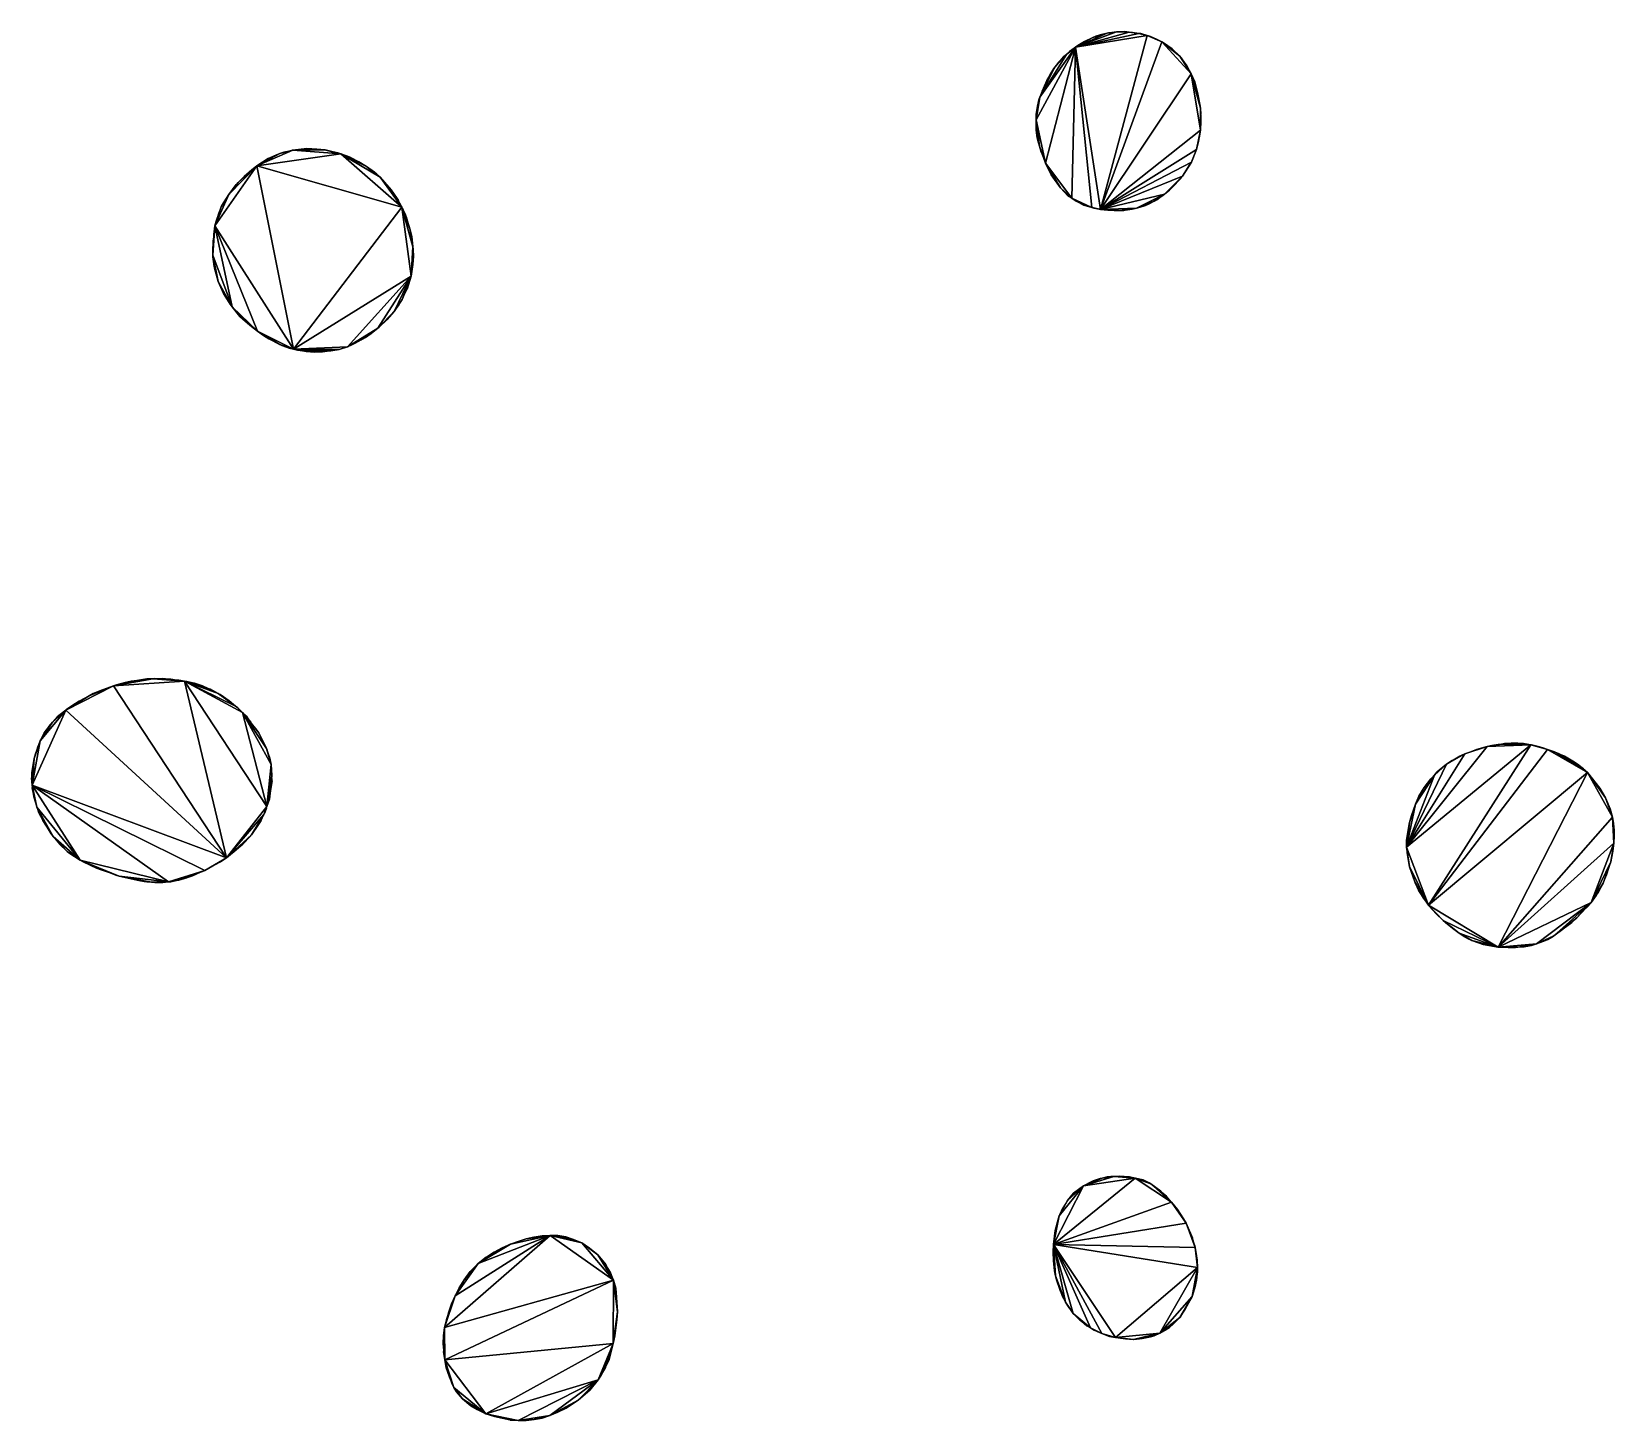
# Model space of a CAD drawing. Extents: x -73 to 82, y -67 to 69.
import ezdxf

# ---------------------------------------------------------------- set-up
doc = ezdxf.new("R2010")
doc.units = 0

msp = doc.modelspace()

# ---------------------------------------------------------------- linework, layer by layer
for points in [[(33.55, 69.13, 140), (32.61, 68.98, 140), (29.52, 67.63, 140)], [(34.79, 69.09, 140), (33.55, 69.13, 140), (29.52, 67.63, 140)], [(35.73, 68.97, 140), (34.79, 69.09, 140), (29.52, 67.63, 140)], [(32.61, 68.98, 140), (31.14, 68.55, 140), (29.52, 67.63, 140)], [(36.56, 68.77, 140), (35.73, 68.97, 140), (29.52, 67.63, 140)], [(36.56, 68.77, 140), (29.52, 67.63, 140), (31.97, 51.7, 140)], [(31.14, 68.55, 140), (30.4, 68.17, 140), (29.52, 67.63, 140)], [(31.14, 68.55, 140), (30.5, 68.22, 140), (30.4, 68.17, 140)], [(32.61, 68.98, 140), (31.95, 68.84, 140), (31.14, 68.55, 140)], [(31.95, 68.84, 140), (31.52, 68.69, 140), (31.14, 68.55, 140)], [(37.98, 68.14, 140), (36.56, 68.77, 140), (31.97, 51.7, 140)], [(33.55, 69.13, 140), (32.91, 69.04, 140), (32.61, 68.98, 140)], [(32.91, 69.04, 140), (32.75, 69.01, 140), (32.61, 68.98, 140)], [(34.34, 69.14, 140), (33.68, 69.13, 140), (33.55, 69.13, 140)], [(34.79, 69.09, 140), (34.34, 69.14, 140), (33.55, 69.13, 140)], [(35.73, 68.97, 140), (35.12, 69.06, 140), (34.79, 69.09, 140)], [(36.56, 68.77, 140), (35.91, 68.95, 140), (35.73, 68.97, 140)], [(36.87, 68.67, 140), (36.69, 68.73, 140), (36.56, 68.77, 140)], [(37.98, 68.14, 140), (36.87, 68.67, 140), (36.56, 68.77, 140)], [(37.98, 68.14, 140), (37.46, 68.41, 140), (36.87, 68.67, 140)], [(29.52, 67.63, 140), (26.02, 62.71, 140), (25.65, 60.51, 140)], [(29.52, 67.63, 140), (25.65, 60.51, 140), (26.56, 56.26, 140)], [(29.52, 67.63, 140), (28.62, 66.89, 140), (26.02, 62.71, 140)], [(28.62, 66.89, 140), (27.48, 65.66, 140), (26.02, 62.71, 140)], [(29.52, 67.63, 140), (26.56, 56.26, 140), (29.15, 52.81, 140)], [(28.62, 66.89, 140), (28.37, 66.69, 140), (27.48, 65.66, 140)], [(29.52, 67.63, 140), (29.15, 67.36, 140), (28.62, 66.89, 140)], [(29.15, 67.36, 140), (28.93, 67.18, 140), (28.62, 66.89, 140)], [(29.52, 67.63, 140), (29.15, 52.81, 140), (31.11, 51.9, 140)], [(30.4, 68.17, 140), (29.76, 67.79, 140), (29.52, 67.63, 140)], [(29.52, 67.63, 140), (31.11, 51.9, 140), (31.97, 51.7, 140)], [(40.86, 65, 140), (37.98, 68.14, 140), (31.97, 51.7, 140)], [(39, 67.45, 140), (38.26, 67.99, 140), (37.98, 68.14, 140)], [(39.75, 66.74, 140), (39, 67.45, 140), (37.98, 68.14, 140)], [(40.86, 65, 140), (39.75, 66.74, 140), (37.98, 68.14, 140)], [(39.75, 66.74, 140), (39.13, 67.34, 140), (39, 67.45, 140)], [(27.48, 65.66, 140), (26.69, 64.35, 140), (26.02, 62.71, 140)], [(27.48, 65.66, 140), (27.4, 65.57, 140), (26.69, 64.35, 140)], [(27.4, 65.57, 140), (27.02, 64.99, 140), (26.69, 64.35, 140)], [(28.37, 66.69, 140), (27.81, 66.12, 140), (27.48, 65.66, 140)], [(40.44, 65.78, 140), (39.9, 66.57, 140), (39.75, 66.74, 140)], [(40.86, 65, 140), (40.44, 65.78, 140), (39.75, 66.74, 140)], [(40.86, 65, 140), (40.49, 65.7, 140), (40.44, 65.78, 140)], [(26.69, 64.35, 140), (26.24, 63.3, 140), (26.02, 62.71, 140)], [(26.69, 64.35, 140), (26.44, 63.8, 140), (26.24, 63.3, 140)], [(41.78, 59.49, 140), (40.86, 65, 140), (31.97, 51.7, 140)], [(41.21, 64.21, 140), (41.21, 64.22, 140), (40.86, 65, 140)], [(41.47, 63.19, 140), (41.21, 64.21, 140), (40.86, 65, 140)], [(41.77, 61.65, 140), (41.47, 63.19, 140), (40.86, 65, 140)], [(41.78, 59.49, 140), (41.77, 61.65, 140), (40.86, 65, 140)], [(41.47, 63.19, 140), (41.43, 63.42, 140), (41.21, 64.21, 140)], [(26.02, 62.71, 140), (25.8, 61.85, 140), (25.65, 60.51, 140)], [(26.02, 62.71, 140), (25.97, 62.59, 140), (25.8, 61.85, 140)], [(25.97, 62.59, 140), (25.82, 61.97, 140), (25.8, 61.85, 140)], [(26.02, 62.71, 140), (25.98, 62.6, 140), (25.97, 62.59, 140)], [(26.02, 62.71, 140), (25.99, 62.63, 140), (25.98, 62.6, 140)], [(41.74, 61.85, 140), (41.61, 62.63, 140), (41.47, 63.19, 140)], [(41.77, 61.65, 140), (41.74, 61.85, 140), (41.47, 63.19, 140)], [(25.8, 61.85, 140), (25.67, 61.06, 140), (25.65, 60.51, 140)], [(25.67, 61.06, 140), (25.65, 60.7, 140), (25.65, 60.51, 140)], [(25.8, 61.85, 140), (25.71, 61.34, 140), (25.67, 61.06, 140)], [(41.77, 61.65, 140), (41.75, 61.75, 140), (41.74, 61.85, 140)], [(41.82, 61.06, 140), (41.78, 61.49, 140), (41.77, 61.65, 140)], [(41.81, 60.35, 140), (41.82, 61.06, 140), (41.77, 61.65, 140)], [(41.78, 59.49, 140), (41.81, 60.35, 140), (41.77, 61.65, 140)], [(25.65, 60.51, 140), (25.63, 60.05, 140), (25.65, 59.49, 140)], [(25.65, 60.51, 140), (25.65, 59.49, 140), (25.76, 58.74, 140)], [(25.65, 60.51, 140), (25.76, 58.74, 140), (25.99, 57.91, 140)], [(25.65, 60.51, 140), (25.99, 57.91, 140), (26.56, 56.26, 140)], [(25.65, 59.49, 140), (25.66, 59.39, 140), (25.76, 58.74, 140)], [(41.38, 57.6, 140), (41.78, 59.49, 140), (31.97, 51.7, 140)], [(41.38, 57.6, 140), (41.57, 58.41, 140), (41.78, 59.49, 140)], [(41.57, 58.41, 140), (41.65, 58.7, 140), (41.78, 59.49, 140)], [(41.65, 58.7, 140), (41.7, 58.9, 140), (41.78, 59.49, 140)], [(41.78, 59.49, 140), (41.81, 60.27, 140), (41.81, 60.35, 140)], [(-47.23, 57.52, 140), (-48.52, 57.18, 140), (-50.76, 55.97, 140)], [(-42.55, 57.16, 140), (-47.23, 57.52, 140), (-50.76, 55.97, 140)], [(-47.23, 57.52, 140), (-47.45, 57.47, 140), (-48.52, 57.18, 140)], [(-47.45, 57.47, 140), (-48.12, 57.31, 140), (-48.52, 57.18, 140)], [(-47.23, 57.52, 140), (-47.32, 57.51, 140), (-47.45, 57.47, 140)], [(-45.88, 57.68, 140), (-47.18, 57.53, 140), (-47.23, 57.52, 140)], [(-44.08, 57.54, 140), (-45.88, 57.68, 140), (-47.23, 57.52, 140)], [(-42.55, 57.16, 140), (-44.08, 57.54, 140), (-47.23, 57.52, 140)], [(-44.08, 57.54, 140), (-44.88, 57.63, 140), (-45.88, 57.68, 140)], [(-44.01, 57.52, 140), (-44.07, 57.53, 140), (-44.08, 57.54, 140)], [(-42.55, 57.16, 140), (-44.01, 57.52, 140), (-44.08, 57.54, 140)], [(-42.55, 57.16, 140), (-42.83, 57.25, 140), (-44.01, 57.52, 140)], [(25.76, 58.74, 140), (25.77, 58.67, 140), (25.89, 58.21, 140)], [(25.76, 58.74, 140), (25.89, 58.21, 140), (25.99, 57.91, 140)], [(25.99, 57.91, 140), (26.08, 57.52, 140), (26.14, 57.33, 140)], [(25.99, 57.91, 140), (26.14, 57.33, 140), (26.56, 56.26, 140)], [(31.97, 51.7, 140), (40.88, 56.34, 140), (41.38, 57.6, 140)], [(40.88, 56.34, 140), (41.07, 56.77, 140), (41.38, 57.6, 140)], [(41.07, 56.77, 140), (41.22, 57.12, 140), (41.38, 57.6, 140)], [(41.38, 57.6, 140), (41.46, 57.91, 140), (41.57, 58.41, 140)], [(-50.76, 55.97, 140), (-53.53, 53.18, 140), (-54.88, 50.1, 140)], [(-50.76, 55.97, 140), (-54.88, 50.1, 140), (-47.18, 38.02, 140)], [(-50.76, 55.97, 140), (-52.61, 54.34, 140), (-53.53, 53.18, 140)], [(-50.76, 55.97, 140), (-52.02, 54.93, 140), (-52.61, 54.34, 140)], [(-50.76, 55.97, 140), (-51.26, 55.6, 140), (-52.02, 54.93, 140)], [(-48.52, 57.18, 140), (-49.65, 56.7, 140), (-50.76, 55.97, 140)], [(-36.55, 51.93, 140), (-42.55, 57.16, 140), (-50.76, 55.97, 140)], [(-49.65, 56.7, 140), (-49.7, 56.67, 140), (-50.76, 55.97, 140)], [(-36.55, 51.93, 140), (-50.76, 55.97, 140), (-47.18, 38.02, 140)], [(-48.52, 57.18, 140), (-48.91, 57.02, 140), (-49.65, 56.7, 140)], [(-41.57, 56.8, 140), (-41.62, 56.82, 140), (-42.55, 57.16, 140)], [(-40.01, 55.92, 140), (-41.57, 56.8, 140), (-42.55, 57.16, 140)], [(-38.68, 54.87, 140), (-40.01, 55.92, 140), (-42.55, 57.16, 140)], [(-36.55, 51.93, 140), (-38.68, 54.87, 140), (-42.55, 57.16, 140)], [(-40.01, 55.92, 140), (-40.78, 56.39, 140), (-41.57, 56.8, 140)], [(-39.24, 55.35, 140), (-39.87, 55.83, 140), (-40.01, 55.92, 140)], [(-38.68, 54.87, 140), (-39.24, 55.35, 140), (-40.01, 55.92, 140)], [(26.56, 56.26, 140), (26.7, 55.96, 140), (27.14, 55.1, 140)], [(26.56, 56.26, 140), (27.14, 55.1, 140), (28.06, 53.82, 140)], [(26.56, 56.26, 140), (28.06, 53.82, 140), (29.15, 52.81, 140)], [(31.97, 51.7, 140), (40.01, 54.97, 140), (40.88, 56.34, 140)], [(40.01, 54.97, 140), (40.84, 56.27, 140), (40.88, 56.34, 140)], [(40.01, 54.97, 140), (40.55, 55.74, 140), (40.84, 56.27, 140)], [(40.88, 56.34, 140), (40.93, 56.44, 140), (41.07, 56.77, 140)], [(-52.61, 54.34, 140), (-52.79, 54.15, 140), (-53.53, 53.18, 140)], [(-52.61, 54.34, 140), (-52.7, 54.25, 140), (-52.79, 54.15, 140)], [(-52.02, 54.93, 140), (-52.31, 54.65, 140), (-52.61, 54.34, 140)], [(-38.68, 54.87, 140), (-39, 55.16, 140), (-39.24, 55.35, 140)], [(-37.61, 53.63, 140), (-38.17, 54.33, 140), (-38.68, 54.87, 140)], [(-37, 52.77, 140), (-37.61, 53.63, 140), (-38.68, 54.87, 140)], [(-36.55, 51.93, 140), (-37, 52.77, 140), (-38.68, 54.87, 140)], [(27.14, 55.1, 140), (27.44, 54.63, 140), (28.06, 53.82, 140)], [(31.97, 51.7, 140), (38.26, 53.22, 140), (40.01, 54.97, 140)], [(38.26, 53.22, 140), (39.91, 54.83, 140), (40.01, 54.97, 140)], [(38.26, 53.22, 140), (39.63, 54.52, 140), (39.91, 54.83, 140)], [(38.26, 53.22, 140), (39.27, 54.12, 140), (39.63, 54.52, 140)], [(39.63, 54.52, 140), (39.84, 54.74, 140), (39.91, 54.83, 140)], [(-53.53, 53.18, 140), (-54.26, 51.96, 140), (-54.88, 50.1, 140)], [(-53.53, 53.18, 140), (-54.19, 52.08, 140), (-54.26, 51.96, 140)], [(-53.53, 53.18, 140), (-53.83, 52.73, 140), (-54.19, 52.08, 140)], [(-52.79, 54.15, 140), (-53.27, 53.53, 140), (-53.53, 53.18, 140)], [(-37, 52.77, 140), (-37.23, 53.12, 140), (-37.61, 53.63, 140)], [(28.06, 53.82, 140), (28.59, 53.24, 140), (28.8, 53.02, 140)], [(28.06, 53.82, 140), (28.8, 53.02, 140), (29.15, 52.81, 140)], [(29.15, 52.81, 140), (29.57, 52.51, 140), (30.34, 52.14, 140)], [(29.15, 52.81, 140), (30.34, 52.14, 140), (30.66, 52.02, 140)], [(29.15, 52.81, 140), (30.66, 52.02, 140), (31.11, 51.9, 140)], [(31.97, 51.7, 140), (35.51, 51.84, 140), (38.26, 53.22, 140)], [(35.51, 51.84, 140), (37.24, 52.53, 140), (38.26, 53.22, 140)], [(37.24, 52.53, 140), (37.8, 52.88, 140), (38.26, 53.22, 140)], [(37.24, 52.53, 140), (37.48, 52.66, 140), (37.8, 52.88, 140)], [(37.8, 52.88, 140), (38.12, 53.11, 140), (38.26, 53.22, 140)], [(38.26, 53.22, 140), (38.74, 53.61, 140), (39.27, 54.12, 140)], [(-54.26, 51.96, 140), (-54.76, 50.57, 140), (-54.88, 50.1, 140)], [(-54.26, 51.96, 140), (-54.52, 51.3, 140), (-54.76, 50.57, 140)], [(-54.19, 52.08, 140), (-54.25, 51.98, 140), (-54.26, 51.96, 140)], [(-35.63, 45.17, 140), (-36.55, 51.93, 140), (-47.18, 38.02, 140)], [(-36.89, 52.57, 140), (-36.95, 52.69, 140), (-37, 52.77, 140)], [(-36.55, 51.93, 140), (-36.89, 52.57, 140), (-37, 52.77, 140)], [(-36.28, 51.37, 140), (-36.43, 51.73, 140), (-36.55, 51.93, 140)], [(-36.19, 51.18, 140), (-36.28, 51.37, 140), (-36.55, 51.93, 140)], [(-35.72, 49.71, 140), (-36.19, 51.18, 140), (-36.55, 51.93, 140)], [(-35.46, 48.03, 140), (-35.72, 49.71, 140), (-36.55, 51.93, 140)], [(-35.63, 45.17, 140), (-35.46, 48.03, 140), (-36.55, 51.93, 140)], [(31.11, 51.9, 140), (31.31, 51.84, 140), (31.9, 51.72, 140)], [(31.11, 51.9, 140), (31.9, 51.72, 140), (31.97, 51.7, 140)], [(31.97, 51.7, 140), (33.88, 51.61, 140), (35.51, 51.84, 140)], [(31.97, 51.7, 140), (32.69, 51.64, 140), (33.32, 51.6, 140)], [(31.97, 51.7, 140), (33.32, 51.6, 140), (33.88, 51.61, 140)], [(33.32, 51.6, 140), (33.48, 51.59, 140), (33.88, 51.61, 140)], [(33.88, 51.61, 140), (34.38, 51.63, 140), (35.51, 51.84, 140)], [(33.88, 51.61, 140), (34.27, 51.62, 140), (34.38, 51.63, 140)], [(34.38, 51.63, 140), (35.06, 51.75, 140), (35.51, 51.84, 140)], [(35.51, 51.84, 140), (36.37, 52.11, 140), (37.24, 52.53, 140)], [(35.51, 51.84, 140), (35.86, 51.93, 140), (36.37, 52.11, 140)], [(36.37, 52.11, 140), (36.67, 52.24, 140), (37.24, 52.53, 140)], [(-54.88, 50.1, 140), (-55, 49.24, 140), (-55.1, 47.21, 140)], [(-54.88, 50.1, 140), (-55.1, 47.21, 140), (-53.19, 42.15, 140)], [(-54.88, 50.1, 140), (-54.98, 49.52, 140), (-55, 49.24, 140)], [(-54.76, 50.57, 140), (-54.83, 50.32, 140), (-54.88, 50.1, 140)], [(-54.88, 50.1, 140), (-53.19, 42.15, 140), (-50.71, 39.76, 140)], [(-54.88, 50.1, 140), (-50.71, 39.76, 140), (-47.18, 38.02, 140)], [(-35.72, 49.71, 140), (-36.11, 50.98, 140), (-36.19, 51.18, 140)], [(-35.58, 49.06, 140), (-35.68, 49.52, 140), (-35.72, 49.71, 140)], [(-35.46, 48.03, 140), (-35.58, 49.06, 140), (-35.72, 49.71, 140)], [(-55.07, 48.71, 140), (-55.12, 47.91, 140), (-55.1, 47.21, 140)], [(-55, 49.24, 140), (-55.07, 48.71, 140), (-55.1, 47.21, 140)], [(-35.46, 48.03, 140), (-35.53, 48.65, 140), (-35.58, 49.06, 140)], [(-55.1, 47.21, 140), (-55.1, 47.12, 140), (-55.09, 47.07, 140)], [(-55.1, 47.21, 140), (-55.09, 47.07, 140), (-54.57, 44.64, 140)], [(-55.1, 47.21, 140), (-54.57, 44.64, 140), (-53.19, 42.15, 140)], [(-55.1, 47.12, 140), (-55.1, 47.1, 140), (-55.09, 47.07, 140)], [(-55.09, 47.07, 140), (-55.01, 46.3, 140), (-54.93, 45.95, 140)], [(-55.09, 47.07, 140), (-54.93, 45.95, 140), (-54.57, 44.64, 140)], [(-35.63, 45.17, 140), (-35.41, 47.1, 140), (-35.46, 48.03, 140)], [(-35.63, 45.17, 140), (-35.48, 46.3, 140), (-35.41, 47.1, 140)], [(-35.48, 46.3, 140), (-35.44, 46.58, 140), (-35.41, 47.1, 140)], [(-35.43, 47.82, 140), (-35.44, 47.91, 140), (-35.46, 48.03, 140)], [(-35.41, 47.1, 140), (-35.43, 47.82, 140), (-35.46, 48.03, 140)], [(-35.41, 47.1, 140), (-35.41, 47.27, 140), (-35.43, 47.82, 140)], [(-54.93, 45.95, 140), (-54.84, 45.49, 140), (-54.57, 44.64, 140)], [(-47.18, 38.02, 140), (-41.89, 38.25, 140), (-35.63, 45.17, 140)], [(-41.89, 38.25, 140), (-38.9, 40.07, 140), (-35.63, 45.17, 140)], [(-38.9, 40.07, 140), (-37.31, 41.69, 140), (-35.63, 45.17, 140)], [(-37.31, 41.69, 140), (-36.52, 42.88, 140), (-35.63, 45.17, 140)], [(-36.52, 42.88, 140), (-36.34, 43.26, 140), (-35.63, 45.17, 140)], [(-36.34, 43.26, 140), (-36.04, 43.88, 140), (-35.63, 45.17, 140)], [(-36.04, 43.88, 140), (-35.8, 44.58, 140), (-35.63, 45.17, 140)], [(-35.63, 45.17, 140), (-35.52, 45.88, 140), (-35.48, 46.3, 140)], [(-54.57, 44.64, 140), (-54.56, 44.6, 140), (-54.05, 43.48, 140)], [(-54.57, 44.64, 140), (-54.05, 43.48, 140), (-53.4, 42.42, 140)], [(-54.57, 44.64, 140), (-53.4, 42.42, 140), (-53.19, 42.15, 140)], [(-54.05, 43.48, 140), (-53.84, 43.1, 140), (-53.4, 42.42, 140)], [(-53.4, 42.42, 140), (-53.33, 42.32, 140), (-53.29, 42.28, 140)], [(-53.4, 42.42, 140), (-53.29, 42.28, 140), (-53.19, 42.15, 140)], [(-53.19, 42.15, 140), (-52.7, 41.5, 140), (-52.44, 41.21, 140)], [(-53.19, 42.15, 140), (-52.44, 41.21, 140), (-52.18, 40.98, 140)], [(-53.19, 42.15, 140), (-52.18, 40.98, 140), (-51.45, 40.37, 140)], [(-53.19, 42.15, 140), (-51.45, 40.37, 140), (-50.71, 39.76, 140)], [(-37.31, 41.69, 140), (-36.87, 42.27, 140), (-36.52, 42.88, 140)], [(-36.52, 42.88, 140), (-36.43, 43.04, 140), (-36.34, 43.26, 140)], [(-51.45, 40.37, 140), (-51.29, 40.22, 140), (-50.71, 39.76, 140)], [(-38.9, 40.07, 140), (-38.02, 40.88, 140), (-37.31, 41.69, 140)], [(-38.9, 40.07, 140), (-38.78, 40.16, 140), (-38.02, 40.88, 140)], [(-38.02, 40.88, 140), (-37.43, 41.53, 140), (-37.31, 41.69, 140)], [(-50.71, 39.76, 140), (-50.13, 39.36, 140), (-49.59, 39.02, 140)], [(-50.71, 39.76, 140), (-49.59, 39.02, 140), (-48.53, 38.48, 140)], [(-50.71, 39.76, 140), (-48.53, 38.48, 140), (-47.18, 38.02, 140)], [(-49.59, 39.02, 140), (-49.28, 38.86, 140), (-48.53, 38.48, 140)], [(-41.89, 38.25, 140), (-40.55, 38.91, 140), (-38.9, 40.07, 140)], [(-41.89, 38.25, 140), (-41.4, 38.45, 140), (-40.55, 38.91, 140)], [(-41.4, 38.45, 140), (-41.12, 38.59, 140), (-40.55, 38.91, 140)], [(-40.55, 38.91, 140), (-40.13, 39.15, 140), (-38.9, 40.07, 140)], [(-40.55, 38.91, 140), (-40.33, 39.02, 140), (-40.13, 39.15, 140)], [(-40.13, 39.15, 140), (-39.56, 39.54, 140), (-38.9, 40.07, 140)], [(-48.53, 38.48, 140), (-48.44, 38.43, 140), (-48.4, 38.41, 140)], [(-48.53, 38.48, 140), (-48.4, 38.41, 140), (-47.18, 38.02, 140)], [(-48.4, 38.41, 140), (-48.31, 38.38, 140), (-47.6, 38.12, 140)], [(-48.4, 38.41, 140), (-47.6, 38.12, 140), (-47.18, 38.02, 140)], [(-47.18, 38.02, 140), (-42.71, 37.98, 140), (-41.89, 38.25, 140)], [(-47.18, 38.02, 140), (-46.78, 37.92, 140), (-46, 37.8, 140)], [(-47.18, 38.02, 140), (-46, 37.8, 140), (-45.95, 37.79, 140)], [(-47.18, 38.02, 140), (-45.95, 37.79, 140), (-45.93, 37.79, 140)], [(-47.18, 38.02, 140), (-45.93, 37.79, 140), (-44.32, 37.75, 140)], [(-47.18, 38.02, 140), (-44.32, 37.75, 140), (-43.64, 37.84, 140)], [(-47.18, 38.02, 140), (-43.64, 37.84, 140), (-42.71, 37.98, 140)], [(-45.93, 37.79, 140), (-45.13, 37.73, 140), (-44.32, 37.75, 140)], [(-43.64, 37.84, 140), (-43.51, 37.84, 140), (-42.71, 37.98, 140)], [(-42.71, 37.98, 140), (-41.91, 38.24, 140), (-41.89, 38.25, 140)], [(-41.91, 38.24, 140), (-41.9, 38.25, 140), (-41.89, 38.25, 140)], [(-64.82, 5, 140), (-67.22, 4.03, 140), (-69.52, 2.61, 140)], [(-64.82, 5, 140), (-69.52, 2.61, 140), (-53.75, -11.86, 140)], [(-64.82, 5, 140), (-66.66, 4.31, 140), (-67.22, 4.03, 140)], [(-64.82, 5, 140), (-66.17, 4.51, 140), (-66.66, 4.31, 140)], [(-60.98, 5.69, 140), (-62.54, 5.53, 140), (-64.82, 5, 140)], [(-57.86, 5.46, 140), (-60.98, 5.69, 140), (-64.82, 5, 140)], [(-62.54, 5.53, 140), (-63.69, 5.32, 140), (-64.82, 5, 140)], [(-57.86, 5.46, 140), (-64.82, 5, 140), (-53.75, -11.86, 140)], [(-63.69, 5.32, 140), (-64.52, 5.1, 140), (-64.82, 5, 140)], [(-62.54, 5.53, 140), (-63.11, 5.45, 140), (-63.69, 5.32, 140)], [(-60.98, 5.69, 140), (-61.76, 5.64, 140), (-62.54, 5.53, 140)], [(-61.76, 5.64, 140), (-62.33, 5.57, 140), (-62.54, 5.53, 140)], [(-60.98, 5.69, 140), (-61.55, 5.67, 140), (-61.76, 5.64, 140)], [(-60.2, 5.7, 140), (-60.77, 5.71, 140), (-60.98, 5.69, 140)], [(-59.42, 5.66, 140), (-60.2, 5.7, 140), (-60.98, 5.69, 140)], [(-57.86, 5.46, 140), (-59.42, 5.66, 140), (-60.98, 5.69, 140)], [(-59.42, 5.66, 140), (-59.99, 5.71, 140), (-60.2, 5.7, 140)], [(-58.64, 5.57, 140), (-59.21, 5.66, 140), (-59.42, 5.66, 140)], [(-57.86, 5.46, 140), (-58.64, 5.57, 140), (-59.42, 5.66, 140)], [(-57.86, 5.46, 140), (-58.43, 5.56, 140), (-58.64, 5.57, 140)], [(-57.08, 5.29, 140), (-57.65, 5.43, 140), (-57.86, 5.46, 140)], [(-56.5, 5.12, 140), (-57.08, 5.29, 140), (-57.86, 5.46, 140)], [(-55.53, 4.75, 140), (-56.5, 5.12, 140), (-57.86, 5.46, 140)], [(-54.57, 4.26, 140), (-55.53, 4.75, 140), (-57.86, 5.46, 140)], [(-52.88, 3.01, 140), (-54.57, 4.26, 140), (-57.86, 5.46, 140)], [(-52.18, 2.39, 140), (-52.88, 3.01, 140), (-57.86, 5.46, 140)], [(-57.86, 5.46, 140), (-53.75, -11.86, 140), (-49.78, -6.82, 140)], [(-52.18, 2.39, 140), (-57.86, 5.46, 140), (-49.78, -6.82, 140)], [(-56.5, 5.12, 140), (-56.87, 5.25, 140), (-57.08, 5.29, 140)], [(-56.1, 4.99, 140), (-56.3, 5.07, 140), (-56.5, 5.12, 140)], [(-55.53, 4.75, 140), (-56.1, 4.99, 140), (-56.5, 5.12, 140)], [(-55.08, 4.55, 140), (-55.31, 4.66, 140), (-55.53, 4.75, 140)], [(-54.57, 4.26, 140), (-55.08, 4.55, 140), (-55.53, 4.75, 140)], [(-67.22, 4.03, 140), (-68.54, 3.28, 140), (-69.52, 2.61, 140)], [(-68.54, 3.28, 140), (-69.31, 2.77, 140), (-69.52, 2.61, 140)], [(-67.22, 4.03, 140), (-68.2, 3.49, 140), (-68.54, 3.28, 140)], [(-66.66, 4.31, 140), (-66.81, 4.24, 140), (-67.22, 4.03, 140)], [(-53.5, 3.54, 140), (-54.37, 4.15, 140), (-54.57, 4.26, 140)], [(-52.88, 3.01, 140), (-53.5, 3.54, 140), (-54.57, 4.26, 140)], [(-69.52, 2.61, 140), (-72.02, -0.39, 140), (-72.82, -4.75, 140)], [(-69.52, 2.61, 140), (-72.82, -4.75, 140), (-53.75, -11.86, 140)], [(-69.52, 2.61, 140), (-70.82, 1.44, 140), (-72.02, -0.39, 140)], [(-69.52, 2.61, 140), (-70.05, 2.19, 140), (-70.82, 1.44, 140)], [(-70.05, 2.19, 140), (-70.35, 1.95, 140), (-70.82, 1.44, 140)], [(-69.31, 2.77, 140), (-69.41, 2.7, 140), (-69.52, 2.61, 140)], [(-52.18, 2.39, 140), (-52.64, 2.83, 140), (-52.88, 3.01, 140)], [(-51.73, 1.95, 140), (-51.94, 2.17, 140), (-52.18, 2.39, 140)], [(-51.36, 1.43, 140), (-51.73, 1.95, 140), (-52.18, 2.39, 140)], [(-50.9, 0.8, 140), (-51.36, 1.43, 140), (-52.18, 2.39, 140)], [(-52.18, 2.39, 140), (-49.78, -6.82, 140), (-49.36, -2.73, 140)], [(-50.58, 0.39, 140), (-50.9, 0.8, 140), (-52.18, 2.39, 140)], [(-52.18, 2.39, 140), (-49.36, -2.73, 140), (-49.82, -1.15, 140)], [(-49.82, -1.15, 140), (-50.58, 0.39, 140), (-52.18, 2.39, 140)], [(-70.82, 1.44, 140), (-71.63, 0.39, 140), (-72.02, -0.39, 140)], [(-71.63, 0.39, 140), (-71.68, 0.3, 140), (-72.02, -0.39, 140)], [(-70.82, 1.44, 140), (-71.07, 1.17, 140), (-71.63, 0.39, 140)], [(-50.58, 0.39, 140), (-50.73, 0.59, 140), (-50.9, 0.8, 140)], [(-49.82, -1.15, 140), (-50.45, 0.15, 140), (-50.58, 0.39, 140)], [(-72.02, -0.39, 140), (-72.61, -2.12, 140), (-72.82, -4.75, 140)], [(-72.02, -0.39, 140), (-72.48, -1.67, 140), (-72.61, -2.12, 140)], [(-72.02, -0.39, 140), (-72.27, -1.03, 140), (-72.48, -1.67, 140)], [(-49.8, -1.22, 140), (-49.81, -1.17, 140), (-49.82, -1.15, 140)], [(-49.36, -2.73, 140), (-49.8, -1.22, 140), (-49.82, -1.15, 140)], [(-49.36, -2.73, 140), (-49.54, -1.96, 140), (-49.8, -1.22, 140)], [(61.98, -10.82, 140), (64.13, -16.5, 140), (74.17, -0.77, 140)], [(61.98, -10.82, 140), (74.17, -0.77, 140), (69.9, -0.96, 140)], [(61.98, -10.82, 140), (69.9, -0.96, 140), (67.69, -1.68, 140)], [(64.13, -16.5, 140), (75.81, -1.24, 140), (74.17, -0.77, 140)], [(64.13, -16.5, 140), (79.73, -3.51, 140), (75.81, -1.24, 140)], [(69.9, -0.96, 140), (68.28, -1.46, 140), (67.69, -1.68, 140)], [(68.28, -1.46, 140), (67.82, -1.63, 140), (67.69, -1.68, 140)], [(69.9, -0.96, 140), (68.85, -1.24, 140), (68.28, -1.46, 140)], [(69.9, -0.96, 140), (69.3, -1.11, 140), (68.85, -1.24, 140)], [(71.28, -0.71, 140), (70.34, -0.86, 140), (69.9, -0.96, 140)], [(74.17, -0.77, 140), (71.28, -0.71, 140), (69.9, -0.96, 140)], [(71.28, -0.71, 140), (70.96, -0.75, 140), (70.34, -0.86, 140)], [(72.43, -0.63, 140), (71.6, -0.67, 140), (71.28, -0.71, 140)], [(74.17, -0.77, 140), (72.43, -0.63, 140), (71.28, -0.71, 140)], [(72.43, -0.63, 140), (72.24, -0.62, 140), (71.6, -0.67, 140)], [(73.45, -0.67, 140), (72.89, -0.62, 140), (72.43, -0.63, 140)], [(74.17, -0.77, 140), (73.45, -0.67, 140), (72.43, -0.63, 140)], [(74.17, -0.77, 140), (73.53, -0.68, 140), (73.45, -0.67, 140)], [(75.02, -0.99, 140), (74.23, -0.79, 140), (74.17, -0.77, 140)], [(75.81, -1.24, 140), (75.02, -0.99, 140), (74.17, -0.77, 140)], [(75.81, -1.24, 140), (75.46, -1.11, 140), (75.02, -0.99, 140)], [(76.68, -1.58, 140), (76.48, -1.48, 140), (75.81, -1.24, 140)], [(79.73, -3.51, 140), (76.68, -1.58, 140), (75.81, -1.24, 140)], [(-72.61, -2.12, 140), (-72.78, -3.04, 140), (-72.84, -3.52, 140)], [(-72.61, -2.12, 140), (-72.84, -3.52, 140), (-72.82, -4.75, 140)], [(-72.48, -1.67, 140), (-72.57, -1.95, 140), (-72.61, -2.12, 140)], [(-49.78, -6.82, 140), (-49.29, -3.78, 140), (-49.36, -2.73, 140)], [(-49.36, -2.73, 140), (-49.45, -2.34, 140), (-49.54, -1.96, 140)], [(-49.29, -3.78, 140), (-49.32, -3.27, 140), (-49.36, -2.73, 140)], [(67.69, -1.68, 140), (65.9, -2.68, 140), (61.98, -10.82, 140)], [(65.9, -2.68, 140), (64.71, -3.77, 140), (61.98, -10.82, 140)], [(65.9, -2.68, 140), (64.99, -3.42, 140), (64.71, -3.77, 140)], [(65.9, -2.68, 140), (65.17, -3.26, 140), (64.99, -3.42, 140)], [(67.69, -1.68, 140), (67.03, -2, 140), (65.9, -2.68, 140)], [(67.03, -2, 140), (66.46, -2.31, 140), (65.9, -2.68, 140)], [(66.46, -2.31, 140), (66.35, -2.38, 140), (65.9, -2.68, 140)], [(67.69, -1.68, 140), (67.12, -1.94, 140), (67.03, -2, 140)], [(76.85, -1.65, 140), (76.74, -1.61, 140), (76.68, -1.58, 140)], [(79.73, -3.51, 140), (76.85, -1.65, 140), (76.68, -1.58, 140)], [(78.44, -2.47, 140), (77.46, -1.9, 140), (76.85, -1.65, 140)], [(79.73, -3.51, 140), (78.44, -2.47, 140), (76.85, -1.65, 140)], [(78.44, -2.47, 140), (77.5, -1.92, 140), (77.46, -1.9, 140)], [(79.09, -2.93, 140), (78.84, -2.74, 140), (78.44, -2.47, 140)], [(79.73, -3.51, 140), (79.09, -2.93, 140), (78.44, -2.47, 140)], [(79.73, -3.51, 140), (79.34, -3.15, 140), (79.09, -2.93, 140)], [(-72.84, -3.52, 140), (-72.86, -4.03, 140), (-72.82, -4.75, 140)], [(-72.86, -4.03, 140), (-72.84, -4.3, 140), (-72.82, -4.75, 140)], [(-49.78, -6.82, 140), (-49.42, -5.27, 140), (-49.29, -3.78, 140)], [(-49.42, -5.27, 140), (-49.26, -4.3, 140), (-49.29, -3.78, 140)], [(-49.42, -5.27, 140), (-49.37, -5.08, 140), (-49.26, -4.3, 140)], [(-49.29, -3.78, 140), (-49.3, -3.52, 140), (-49.32, -3.27, 140)], [(64.71, -3.77, 140), (62.85, -6.59, 140), (61.98, -10.82, 140)], [(64.71, -3.77, 140), (63.71, -4.98, 140), (62.85, -6.59, 140)], [(64.71, -3.77, 140), (64.35, -4.13, 140), (63.71, -4.98, 140)], [(64.35, -4.13, 140), (64.21, -4.27, 140), (63.71, -4.98, 140)], [(64.13, -16.5, 140), (70.97, -20.61, 140), (79.73, -3.51, 140)], [(64.99, -3.42, 140), (64.92, -3.49, 140), (64.71, -3.77, 140)], [(64.92, -3.49, 140), (64.74, -3.7, 140), (64.71, -3.77, 140)], [(70.97, -20.61, 140), (82.18, -7.87, 140), (79.73, -3.51, 140)], [(80.95, -5.05, 140), (80.38, -4.28, 140), (79.73, -3.51, 140)], [(81.5, -5.99, 140), (80.95, -5.05, 140), (79.73, -3.51, 140)], [(82.18, -7.87, 140), (81.5, -5.99, 140), (79.73, -3.51, 140)], [(-72.82, -4.75, 140), (-72.82, -4.91, 140), (-72.35, -6.9, 140)], [(-72.82, -4.75, 140), (-72.35, -6.9, 140), (-68.09, -12.1, 140)], [(-72.82, -4.75, 140), (-68.09, -12.1, 140), (-59.42, -14.23, 140)], [(-72.82, -4.75, 140), (-59.42, -14.23, 140), (-55.88, -13.1, 140)], [(-72.82, -4.75, 140), (-55.88, -13.1, 140), (-53.75, -11.86, 140)], [(-72.82, -4.91, 140), (-72.81, -5.08, 140), (-72.35, -6.9, 140)], [(-72.81, -5.08, 140), (-72.67, -5.86, 140), (-72.35, -6.9, 140)], [(-49.78, -6.82, 140), (-49.54, -6.12, 140), (-49.42, -5.27, 140)], [(-49.78, -6.82, 140), (-49.71, -6.64, 140), (-49.54, -6.12, 140)], [(-49.54, -6.12, 140), (-49.49, -5.84, 140), (-49.42, -5.27, 140)], [(63.71, -4.98, 140), (63.2, -5.82, 140), (62.85, -6.59, 140)], [(63.2, -5.82, 140), (62.9, -6.47, 140), (62.85, -6.59, 140)], [(63.71, -4.98, 140), (63.65, -5.05, 140), (63.2, -5.82, 140)], [(81.5, -5.99, 140), (81.4, -5.81, 140), (80.95, -5.05, 140)], [(81.94, -7.06, 140), (81.77, -6.59, 140), (81.5, -5.99, 140)], [(82.18, -7.87, 140), (81.94, -7.06, 140), (81.5, -5.99, 140)], [(-72.35, -6.9, 140), (-72.17, -7.42, 140), (-71.75, -8.2, 140)], [(-72.35, -6.9, 140), (-71.75, -8.2, 140), (-70.75, -9.78, 140)], [(-72.35, -6.9, 140), (-70.75, -9.78, 140), (-68.09, -12.1, 140)], [(-53.75, -11.86, 140), (-50.09, -7.63, 140), (-49.78, -6.82, 140)], [(-53.75, -11.86, 140), (-51.31, -9.62, 140), (-50.09, -7.63, 140)], [(-51.31, -9.62, 140), (-50.36, -8.2, 140), (-50.09, -7.63, 140)], [(-50.09, -7.63, 140), (-49.84, -7.04, 140), (-49.78, -6.82, 140)], [(-50.09, -7.63, 140), (-49.97, -7.42, 140), (-49.84, -7.04, 140)], [(62.85, -6.59, 140), (62.28, -8.41, 140), (61.98, -10.82, 140)], [(62.85, -6.59, 140), (62.48, -7.7, 140), (62.28, -8.41, 140)], [(62.48, -7.7, 140), (62.33, -8.13, 140), (62.28, -8.41, 140)], [(62.85, -6.59, 140), (62.81, -6.72, 140), (62.48, -7.7, 140)], [(82.18, -7.87, 140), (82.06, -7.36, 140), (81.94, -7.06, 140)], [(-71.75, -8.2, 140), (-70.96, -9.51, 140), (-70.75, -9.78, 140)], [(-51.31, -9.62, 140), (-50.83, -8.98, 140), (-50.36, -8.2, 140)], [(62.28, -8.41, 140), (62.11, -9.16, 140), (61.98, -10.14, 140)], [(62.28, -8.41, 140), (61.98, -10.14, 140), (61.98, -10.82, 140)], [(70.97, -20.61, 140), (82.32, -10.44, 140), (82.18, -7.87, 140)], [(82.29, -8.49, 140), (82.25, -8.13, 140), (82.18, -7.87, 140)], [(82.32, -10.44, 140), (82.29, -8.49, 140), (82.18, -7.87, 140)], [(82.35, -9.19, 140), (82.35, -8.9, 140), (82.29, -8.49, 140)], [(82.32, -10.44, 140), (82.35, -9.19, 140), (82.29, -8.49, 140)], [(82.32, -10.44, 140), (82.36, -9.67, 140), (82.35, -9.19, 140)], [(-70.75, -9.78, 140), (-70.11, -10.54, 140), (-69.36, -11.24, 140)], [(-70.75, -9.78, 140), (-69.36, -11.24, 140), (-68.09, -12.1, 140)], [(-53.75, -11.86, 140), (-52.16, -10.51, 140), (-51.31, -9.62, 140)], [(-53.75, -11.86, 140), (-52.32, -10.65, 140), (-52.16, -10.51, 140)], [(-53.75, -11.86, 140), (-52.8, -11.08, 140), (-52.32, -10.65, 140)], [(-52.32, -10.65, 140), (-52.21, -10.56, 140), (-52.16, -10.51, 140)], [(-52.16, -10.51, 140), (-51.42, -9.76, 140), (-51.31, -9.62, 140)], [(61.98, -10.14, 140), (61.96, -10.44, 140), (61.98, -10.82, 140)], [(61.98, -10.82, 140), (62.05, -11.37, 140), (62.27, -12.7, 140)], [(61.98, -10.82, 140), (62.27, -12.7, 140), (64.13, -16.5, 140)], [(70.97, -20.61, 140), (80.08, -16.26, 140), (82.32, -10.44, 140)], [(80.08, -16.26, 140), (82.01, -12.27, 140), (82.32, -10.44, 140)], [(82.01, -12.27, 140), (82.23, -11.2, 140), (82.32, -10.44, 140)], [(82.23, -11.2, 140), (82.28, -10.75, 140), (82.32, -10.44, 140)], [(82.32, -10.44, 140), (82.34, -10.08, 140), (82.36, -9.67, 140)], [(-69.36, -11.24, 140), (-69.2, -11.38, 140), (-68.09, -12.1, 140)], [(-68.09, -12.1, 140), (-67.8, -12.26, 140), (-66.49, -12.88, 140)], [(-68.09, -12.1, 140), (-66.49, -12.88, 140), (-65.25, -13.31, 140)], [(-68.09, -12.1, 140), (-65.25, -13.31, 140), (-64.27, -13.66, 140)], [(-68.09, -12.1, 140), (-64.27, -13.66, 140), (-59.42, -14.23, 140)], [(-55.88, -13.1, 140), (-55.3, -12.78, 140), (-53.75, -11.86, 140)], [(-55.3, -12.78, 140), (-54.34, -12.27, 140), (-53.75, -11.86, 140)], [(-53.75, -11.86, 140), (-53.51, -11.68, 140), (-52.8, -11.08, 140)], [(62.05, -11.37, 140), (62.11, -11.97, 140), (62.27, -12.7, 140)], [(80.08, -16.26, 140), (81.28, -14.34, 140), (82.01, -12.27, 140)], [(81.28, -14.34, 140), (81.63, -13.51, 140), (82.01, -12.27, 140)], [(82.01, -12.27, 140), (82.09, -11.97, 140), (82.23, -11.2, 140)], [(-66.49, -12.88, 140), (-66.05, -13.05, 140), (-65.25, -13.31, 140)], [(-65.25, -13.31, 140), (-64.68, -13.54, 140), (-64.6, -13.57, 140)], [(-65.25, -13.31, 140), (-64.6, -13.57, 140), (-64.27, -13.66, 140)], [(-64.6, -13.57, 140), (-64.48, -13.61, 140), (-64.27, -13.66, 140)], [(-64.27, -13.66, 140), (-62.33, -14.1, 140), (-61.82, -14.17, 140)], [(-64.27, -13.66, 140), (-61.82, -14.17, 140), (-61.11, -14.25, 140)], [(-64.27, -13.66, 140), (-61.11, -14.25, 140), (-59.42, -14.23, 140)], [(-59.42, -14.23, 140), (-56.3, -13.27, 140), (-55.88, -13.1, 140)], [(-59.42, -14.23, 140), (-57.08, -13.62, 140), (-56.3, -13.27, 140)], [(-59.42, -14.23, 140), (-57.86, -13.88, 140), (-57.08, -13.62, 140)], [(-59.42, -14.23, 140), (-58.64, -14.08, 140), (-57.86, -13.88, 140)], [(-58.64, -14.08, 140), (-58.43, -14.04, 140), (-57.86, -13.88, 140)], [(-57.86, -13.88, 140), (-57.3, -13.71, 140), (-57.08, -13.62, 140)], [(-57.86, -13.88, 140), (-57.65, -13.84, 140), (-57.3, -13.71, 140)], [(-57.08, -13.62, 140), (-56.87, -13.54, 140), (-56.3, -13.27, 140)], [(-56.3, -13.27, 140), (-56.09, -13.2, 140), (-55.88, -13.1, 140)], [(-55.88, -13.1, 140), (-55.48, -12.88, 140), (-55.3, -12.78, 140)], [(62.27, -12.7, 140), (62.28, -12.74, 140), (62.79, -14.21, 140)], [(62.27, -12.7, 140), (62.79, -14.21, 140), (64.13, -16.5, 140)], [(62.28, -12.74, 140), (62.52, -13.52, 140), (62.79, -14.21, 140)], [(-61.82, -14.17, 140), (-61.55, -14.23, 140), (-61.11, -14.25, 140)], [(-61.11, -14.25, 140), (-60.2, -14.29, 140), (-59.42, -14.23, 140)], [(-61.11, -14.25, 140), (-60.77, -14.29, 140), (-60.2, -14.29, 140)], [(-60.2, -14.29, 140), (-59.99, -14.3, 140), (-59.42, -14.23, 140)], [(-59.42, -14.23, 140), (-59.21, -14.23, 140), (-58.64, -14.08, 140)], [(62.79, -14.21, 140), (62.81, -14.28, 140), (63.16, -15.04, 140)], [(62.79, -14.21, 140), (63.16, -15.04, 140), (64.13, -16.5, 140)], [(63.16, -15.04, 140), (63.19, -15.1, 140), (64.13, -16.5, 140)], [(63.19, -15.1, 140), (63.6, -15.82, 140), (64.13, -16.5, 140)], [(80.08, -16.26, 140), (80.8, -15.2, 140), (81.28, -14.34, 140)], [(80.08, -16.26, 140), (80.59, -15.56, 140), (80.8, -15.2, 140)], [(80.8, -15.2, 140), (80.91, -15.05, 140), (81.28, -14.34, 140)], [(64.13, -16.5, 140), (64.2, -16.59, 140), (65.56, -18, 140)], [(64.13, -16.5, 140), (65.56, -18, 140), (70.97, -20.61, 140)], [(64.2, -16.59, 140), (64.9, -17.36, 140), (65.56, -18, 140)], [(70.97, -20.61, 140), (74.74, -20.31, 140), (80.08, -16.26, 140)], [(74.74, -20.31, 140), (76.42, -19.52, 140), (80.08, -16.26, 140)], [(76.42, -19.52, 140), (78.67, -17.74, 140), (80.08, -16.26, 140)], [(78.67, -17.74, 140), (79.32, -17.07, 140), (80.08, -16.26, 140)], [(78.67, -17.74, 140), (79.09, -17.34, 140), (79.32, -17.07, 140)], [(79.32, -17.07, 140), (79.83, -16.56, 140), (80.08, -16.26, 140)], [(80.08, -16.26, 140), (80.2, -16.1, 140), (80.59, -15.56, 140)], [(65.56, -18, 140), (65.81, -18.22, 140), (66.49, -18.75, 140)], [(65.56, -18, 140), (66.49, -18.75, 140), (67.14, -19.24, 140)], [(65.56, -18, 140), (67.14, -19.24, 140), (70.97, -20.61, 140)], [(76.42, -19.52, 140), (77.35, -18.84, 140), (78.67, -17.74, 140)], [(77.35, -18.84, 140), (78.18, -18.19, 140), (78.67, -17.74, 140)], [(66.49, -18.75, 140), (66.56, -18.81, 140), (67.14, -19.24, 140)], [(66.56, -18.81, 140), (67.1, -19.21, 140), (67.14, -19.24, 140)], [(67.14, -19.24, 140), (67.69, -19.61, 140), (67.82, -19.68, 140)], [(67.14, -19.24, 140), (67.82, -19.68, 140), (68.38, -19.96, 140)], [(67.14, -19.24, 140), (68.38, -19.96, 140), (70.97, -20.61, 140)], [(67.82, -19.68, 140), (67.91, -19.73, 140), (68.38, -19.96, 140)], [(68.38, -19.96, 140), (69.03, -20.2, 140), (69.5, -20.35, 140)], [(68.38, -19.96, 140), (69.5, -20.35, 140), (70.97, -20.61, 140)], [(74.74, -20.31, 140), (75.84, -19.87, 140), (76.42, -19.52, 140)], [(74.74, -20.31, 140), (75.46, -20.04, 140), (75.84, -19.87, 140)], [(75.84, -19.87, 140), (76.2, -19.69, 140), (76.42, -19.52, 140)], [(76.42, -19.52, 140), (77.32, -18.86, 140), (77.35, -18.84, 140)], [(69.5, -20.35, 140), (69.58, -20.37, 140), (70.27, -20.5, 140)], [(69.5, -20.35, 140), (70.27, -20.5, 140), (70.97, -20.61, 140)], [(70.27, -20.5, 140), (70.29, -20.51, 140), (70.97, -20.61, 140)], [(70.29, -20.51, 140), (70.31, -20.51, 140), (70.97, -20.61, 140)], [(70.97, -20.61, 140), (72.89, -20.64, 140), (74.74, -20.31, 140)], [(70.97, -20.61, 140), (71.08, -20.62, 140), (71.96, -20.67, 140)], [(70.97, -20.61, 140), (71.96, -20.67, 140), (72.89, -20.64, 140)], [(71.96, -20.67, 140), (72.66, -20.66, 140), (72.89, -20.64, 140)], [(72.89, -20.64, 140), (73.53, -20.59, 140), (74.74, -20.31, 140)], [(72.89, -20.64, 140), (73.48, -20.59, 140), (73.53, -20.59, 140)], [(73.53, -20.59, 140), (74.24, -20.46, 140), (74.74, -20.31, 140)], [(35.38, -43.29, 140), (30.3, -44.04, 140), (27.35, -49.77, 140)], [(38.94, -45.63, 140), (35.38, -43.29, 140), (27.35, -49.77, 140)], [(33.28, -43.1, 140), (32.14, -43.26, 140), (30.3, -44.04, 140)], [(35.38, -43.29, 140), (33.28, -43.1, 140), (30.3, -44.04, 140)], [(32.14, -43.26, 140), (31.25, -43.54, 140), (30.3, -44.04, 140)], [(32.14, -43.26, 140), (31.92, -43.31, 140), (31.25, -43.54, 140)], [(33.28, -43.1, 140), (32.99, -43.11, 140), (32.14, -43.26, 140)], [(32.99, -43.11, 140), (32.61, -43.15, 140), (32.14, -43.26, 140)], [(34.8, -43.14, 140), (33.8, -43.07, 140), (33.28, -43.1, 140)], [(35.38, -43.29, 140), (34.8, -43.14, 140), (33.28, -43.1, 140)], [(36.16, -43.45, 140), (36.12, -43.44, 140), (35.38, -43.29, 140)], [(36.89, -43.84, 140), (36.16, -43.45, 140), (35.38, -43.29, 140)], [(38.94, -45.63, 140), (36.89, -43.84, 140), (35.38, -43.29, 140)], [(36.89, -43.84, 140), (36.73, -43.74, 140), (36.16, -43.45, 140)], [(30.3, -44.04, 140), (27.93, -46.98, 140), (27.35, -49.77, 140)], [(30.3, -44.04, 140), (28.73, -45.47, 140), (27.93, -46.98, 140)], [(30.3, -44.04, 140), (29.33, -44.75, 140), (28.73, -45.47, 140)], [(29.33, -44.75, 140), (29.31, -44.77, 140), (28.73, -45.47, 140)], [(30.3, -44.04, 140), (30.19, -44.11, 140), (29.33, -44.75, 140)], [(31.25, -43.54, 140), (31.11, -43.59, 140), (30.3, -44.04, 140)], [(38.28, -44.91, 140), (37.87, -44.55, 140), (36.89, -43.84, 140)], [(38.94, -45.63, 140), (38.28, -44.91, 140), (36.89, -43.84, 140)], [(38.94, -45.63, 140), (38.44, -45.05, 140), (38.28, -44.91, 140)], [(40.37, -47.69, 140), (38.94, -45.63, 140), (27.35, -49.77, 140)], [(28.73, -45.47, 140), (27.98, -46.84, 140), (27.93, -46.98, 140)], [(28.73, -45.47, 140), (28.28, -46.17, 140), (27.98, -46.84, 140)], [(28.28, -46.17, 140), (28.28, -46.17, 140), (27.98, -46.84, 140)], [(39.49, -46.3, 140), (38.96, -45.66, 140), (38.94, -45.63, 140)], [(39.53, -46.36, 140), (39.49, -46.3, 140), (38.94, -45.63, 140)], [(40.12, -47.25, 140), (39.53, -46.36, 140), (38.94, -45.63, 140)], [(40.37, -47.69, 140), (40.12, -47.25, 140), (38.94, -45.63, 140)], [(40.12, -47.25, 140), (39.58, -46.43, 140), (39.53, -46.36, 140)], [(27.93, -46.98, 140), (27.53, -48.42, 140), (27.35, -49.77, 140)], [(41.25, -50.07, 140), (40.37, -47.69, 140), (27.35, -49.77, 140)], [(27.93, -46.98, 140), (27.68, -47.8, 140), (27.53, -48.42, 140)], [(27.93, -46.98, 140), (27.71, -47.66, 140), (27.68, -47.8, 140)], [(27.98, -46.84, 140), (27.94, -46.95, 140), (27.93, -46.98, 140)], [(27.98, -46.84, 140), (27.95, -46.9, 140), (27.94, -46.95, 140)], [(40.37, -47.69, 140), (40.16, -47.32, 140), (40.12, -47.25, 140)], [(40.99, -49.13, 140), (40.6, -48.18, 140), (40.37, -47.69, 140)], [(41.21, -49.9, 140), (40.99, -49.13, 140), (40.37, -47.69, 140)], [(41.25, -50.07, 140), (41.21, -49.9, 140), (40.37, -47.69, 140)], [(-32.38, -57.93, 140), (-15.79, -53.26, 140), (-22, -48.89, 140)], [(-31.33, -54.8, 140), (-32.38, -57.93, 140), (-22, -48.89, 140)], [(-22, -48.89, 140), (-29.07, -51.65, 140), (-31.33, -54.8, 140)], [(-22, -48.89, 140), (-25.91, -49.76, 140), (-29.07, -51.65, 140)], [(-22, -48.89, 140), (-24.35, -49.21, 140), (-25.91, -49.76, 140)], [(-24.35, -49.21, 140), (-25.13, -49.47, 140), (-25.91, -49.76, 140)], [(-25.13, -49.47, 140), (-25.15, -49.47, 140), (-25.91, -49.76, 140)], [(-24.35, -49.21, 140), (-24.37, -49.22, 140), (-25.13, -49.47, 140)], [(-22, -48.89, 140), (-23.57, -49.06, 140), (-24.35, -49.21, 140)], [(-23.57, -49.06, 140), (-23.59, -49.06, 140), (-24.35, -49.21, 140)], [(-22, -48.89, 140), (-22.8, -48.93, 140), (-23.57, -49.06, 140)], [(-22, -48.89, 140), (-22.02, -48.88, 140), (-22.8, -48.93, 140)], [(-19.7, -49.3, 140), (-21.24, -48.9, 140), (-22, -48.89, 140)], [(-18.89, -49.63, 140), (-19.7, -49.3, 140), (-22, -48.89, 140)], [(-15.79, -53.26, 140), (-18.89, -49.63, 140), (-22, -48.89, 140)], [(-19.7, -49.3, 140), (-20.46, -49.04, 140), (-21.24, -48.9, 140)], [(-19.66, -49.31, 140), (-19.67, -49.31, 140), (-19.7, -49.3, 140)], [(-18.89, -49.63, 140), (-19.66, -49.31, 140), (-19.7, -49.3, 140)], [(-18.89, -49.63, 140), (-18.92, -49.62, 140), (-19.66, -49.31, 140)], [(-18.12, -50.17, 140), (-18.16, -50.14, 140), (-18.89, -49.63, 140)], [(-17.32, -50.8, 140), (-18.12, -50.17, 140), (-18.89, -49.63, 140)], [(-15.79, -53.26, 140), (-17.32, -50.8, 140), (-18.89, -49.63, 140)], [(27.53, -48.42, 140), (27.37, -49.57, 140), (27.35, -49.77, 140)], [(-25.91, -49.76, 140), (-27.48, -50.53, 140), (-29.07, -51.65, 140)], [(-27.48, -50.53, 140), (-28.26, -51.02, 140), (-29.07, -51.65, 140)], [(-28.26, -51.02, 140), (-28.28, -51.03, 140), (-29.07, -51.65, 140)], [(-27.48, -50.53, 140), (-27.5, -50.54, 140), (-28.26, -51.02, 140)], [(-25.91, -49.76, 140), (-26.7, -50.12, 140), (-27.48, -50.53, 140)], [(-26.7, -50.12, 140), (-26.72, -50.13, 140), (-27.48, -50.53, 140)], [(-25.91, -49.76, 140), (-25.93, -49.77, 140), (-26.7, -50.12, 140)], [(-17.32, -50.8, 140), (-17.33, -50.79, 140), (-18.12, -50.17, 140)], [(-16.55, -51.75, 140), (-16.58, -51.71, 140), (-17.32, -50.8, 140)], [(-15.79, -53.26, 140), (-16.55, -51.75, 140), (-17.32, -50.8, 140)], [(27.33, -50.51, 140), (27.31, -50.79, 140), (27.35, -51.38, 140)], [(27.35, -49.77, 140), (27.33, -49.99, 140), (27.33, -50.51, 140)], [(27.35, -49.77, 140), (27.33, -50.51, 140), (27.35, -51.38, 140)], [(27.35, -49.77, 140), (27.35, -51.38, 140), (27.55, -52.84, 140)], [(27.35, -49.77, 140), (27.55, -52.84, 140), (28.54, -55.42, 140)], [(27.35, -49.77, 140), (28.54, -55.42, 140), (29.29, -56.54, 140)], [(27.35, -49.77, 140), (29.29, -56.54, 140), (31, -57.95, 140)], [(27.35, -49.77, 140), (31, -57.95, 140), (32.1, -58.51, 140)], [(41.49, -52.03, 140), (41.25, -50.07, 140), (27.35, -49.77, 140)], [(27.35, -49.77, 140), (32.1, -58.51, 140), (33.45, -58.91, 140)], [(41.49, -52.03, 140), (27.35, -49.77, 140), (33.45, -58.91, 140)], [(41.25, -50.07, 140), (41.24, -49.98, 140), (41.21, -49.9, 140)], [(41.46, -51.33, 140), (41.41, -50.84, 140), (41.25, -50.07, 140)], [(41.49, -52.03, 140), (41.46, -51.33, 140), (41.25, -50.07, 140)], [(-29.07, -51.65, 140), (-30.43, -53.24, 140), (-31.33, -54.8, 140)], [(-29.07, -51.65, 140), (-29.84, -52.44, 140), (-30.43, -53.24, 140)], [(-29.84, -52.44, 140), (-29.87, -52.46, 140), (-30.43, -53.24, 140)], [(-29.07, -51.65, 140), (-29.09, -51.67, 140), (-29.84, -52.44, 140)], [(-15.79, -53.26, 140), (-16.55, -51.76, 140), (-16.55, -51.75, 140)], [(-15.79, -53.26, 140), (-16.1, -52.48, 140), (-16.55, -51.76, 140)], [(27.35, -51.38, 140), (27.36, -51.61, 140), (27.45, -52.36, 140)], [(27.35, -51.38, 140), (27.45, -52.36, 140), (27.55, -52.84, 140)], [(27.45, -52.36, 140), (27.46, -52.44, 140), (27.55, -52.84, 140)], [(33.45, -58.91, 140), (37.8, -58.46, 140), (41.49, -52.03, 140)], [(37.8, -58.46, 140), (40.95, -54.88, 140), (41.49, -52.03, 140)], [(40.95, -54.88, 140), (41.26, -53.89, 140), (41.49, -52.03, 140)], [(41.26, -53.89, 140), (41.43, -53.05, 140), (41.49, -52.03, 140)], [(41.43, -53.05, 140), (41.51, -52.48, 140), (41.49, -52.03, 140)], [(41.49, -52.03, 140), (41.49, -51.65, 140), (41.46, -51.33, 140)], [(-32.38, -57.93, 140), (-32.35, -61.07, 140), (-15.79, -53.26, 140)], [(-32.35, -61.07, 140), (-15.83, -59.5, 140), (-15.79, -53.26, 140)], [(-30.43, -53.24, 140), (-30.93, -54.02, 140), (-31.33, -54.8, 140)], [(-30.93, -54.02, 140), (-30.95, -54.05, 140), (-31.33, -54.8, 140)], [(-30.43, -53.24, 140), (-30.46, -53.26, 140), (-30.93, -54.02, 140)], [(-15.83, -59.5, 140), (-15.41, -56.37, 140), (-15.79, -53.26, 140)], [(-15.58, -54.07, 140), (-15.78, -53.29, 140), (-15.79, -53.26, 140)], [(-15.41, -56.37, 140), (-15.58, -54.07, 140), (-15.79, -53.26, 140)], [(-15.58, -54.07, 140), (-15.59, -54.05, 140), (-15.78, -53.29, 140)], [(-15.45, -55.59, 140), (-15.46, -54.83, 140), (-15.58, -54.07, 140)], [(-15.41, -56.37, 140), (-15.45, -55.59, 140), (-15.58, -54.07, 140)], [(27.55, -52.84, 140), (27.63, -53.17, 140), (27.66, -53.25, 140)], [(27.55, -52.84, 140), (27.66, -53.25, 140), (28, -54.3, 140)], [(27.55, -52.84, 140), (28, -54.3, 140), (28.54, -55.42, 140)], [(27.66, -53.25, 140), (27.94, -54.16, 140), (28, -54.3, 140)], [(28, -54.3, 140), (28.22, -54.84, 140), (28.33, -55.06, 140)], [(28, -54.3, 140), (28.33, -55.06, 140), (28.54, -55.42, 140)], [(40.95, -54.88, 140), (41.2, -54.13, 140), (41.26, -53.89, 140)], [(40.95, -54.88, 140), (40.99, -54.78, 140), (41.2, -54.13, 140)], [(41.2, -54.13, 140), (41.23, -54.03, 140), (41.26, -53.89, 140)], [(41.26, -53.89, 140), (41.41, -53.26, 140), (41.43, -53.05, 140)], [(-31.33, -54.8, 140), (-31.68, -55.59, 140), (-32.38, -57.93, 140)], [(-31.68, -55.59, 140), (-31.95, -56.37, 140), (-32.38, -57.93, 140)], [(-31.68, -55.59, 140), (-31.69, -55.61, 140), (-31.95, -56.37, 140)], [(-31.33, -54.8, 140), (-31.34, -54.83, 140), (-31.68, -55.59, 140)], [(-15.41, -56.37, 140), (-15.45, -55.61, 140), (-15.45, -55.59, 140)], [(28.54, -55.42, 140), (28.71, -55.75, 140), (28.88, -56, 140)], [(28.54, -55.42, 140), (28.88, -56, 140), (29.25, -56.47, 140)], [(28.54, -55.42, 140), (29.25, -56.47, 140), (29.29, -56.54, 140)], [(37.8, -58.46, 140), (39.74, -56.94, 140), (40.95, -54.88, 140)], [(39.74, -56.94, 140), (39.78, -56.89, 140), (40.95, -54.88, 140)], [(39.78, -56.89, 140), (40.24, -56.22, 140), (40.95, -54.88, 140)], [(-31.95, -56.37, 140), (-31.95, -56.39, 140), (-32.38, -57.93, 140)], [(-31.95, -56.39, 140), (-32.21, -57.17, 140), (-32.38, -57.93, 140)], [(-15.83, -59.5, 140), (-15.56, -57.93, 140), (-15.41, -56.37, 140)], [(-15.56, -57.93, 140), (-15.48, -57.15, 140), (-15.41, -56.37, 140)], [(-15.56, -57.93, 140), (-15.48, -57.18, 140), (-15.48, -57.15, 140)], [(-15.48, -57.15, 140), (-15.41, -56.39, 140), (-15.41, -56.37, 140)], [(29.25, -56.47, 140), (29.28, -56.52, 140), (29.29, -56.54, 140)], [(29.29, -56.54, 140), (29.46, -56.71, 140), (29.95, -57.19, 140)], [(29.29, -56.54, 140), (29.95, -57.19, 140), (30.1, -57.3, 140)], [(29.29, -56.54, 140), (30.1, -57.3, 140), (31, -57.95, 140)], [(30.1, -57.3, 140), (30.64, -57.74, 140), (31, -57.95, 140)], [(37.8, -58.46, 140), (38.74, -57.9, 140), (39.74, -56.94, 140)], [(38.74, -57.9, 140), (39.12, -57.57, 140), (39.74, -56.94, 140)], [(39.74, -56.94, 140), (39.76, -56.91, 140), (39.78, -56.89, 140)], [(-32.46, -58.72, 140), (-32.47, -58.74, 140), (-32.5, -59.5, 140)], [(-32.46, -58.72, 140), (-32.5, -59.5, 140), (-32.35, -61.07, 140)], [(-32.38, -57.93, 140), (-32.38, -57.96, 140), (-32.46, -58.72, 140)], [(-32.38, -57.93, 140), (-32.46, -58.72, 140), (-32.35, -61.07, 140)], [(-15.83, -59.5, 140), (-15.67, -58.72, 140), (-15.56, -57.93, 140)], [(-15.83, -59.5, 140), (-15.68, -58.75, 140), (-15.67, -58.72, 140)], [(-15.67, -58.72, 140), (-15.57, -57.96, 140), (-15.56, -57.93, 140)], [(31, -57.95, 140), (31.36, -58.18, 140), (31.87, -58.4, 140)], [(31, -57.95, 140), (31.87, -58.4, 140), (32.1, -58.51, 140)], [(32.1, -58.51, 140), (32.26, -58.58, 140), (32.86, -58.79, 140)], [(32.1, -58.51, 140), (32.86, -58.79, 140), (33.45, -58.91, 140)], [(33.45, -58.91, 140), (35.2, -59.08, 140), (37.8, -58.46, 140)], [(33.45, -58.91, 140), (34.21, -59.01, 140), (34.43, -59.03, 140)], [(33.45, -58.91, 140), (34.43, -59.03, 140), (35.2, -59.08, 140)], [(35.2, -59.08, 140), (35.24, -59.08, 140), (37.8, -58.46, 140)], [(35.24, -59.08, 140), (36.53, -58.89, 140), (37.8, -58.46, 140)], [(35.24, -59.08, 140), (36.06, -59, 140), (36.53, -58.89, 140)], [(36.53, -58.89, 140), (36.87, -58.83, 140), (37.8, -58.46, 140)], [(36.87, -58.83, 140), (37.22, -58.72, 140), (37.8, -58.46, 140)], [(37.8, -58.46, 140), (38.32, -58.19, 140), (38.74, -57.9, 140)], [(-32.5, -59.5, 140), (-32.5, -59.52, 140), (-32.35, -61.07, 140)], [(-32.5, -59.52, 140), (-32.45, -60.28, 140), (-32.35, -61.07, 140)], [(-32.45, -60.28, 140), (-32.45, -60.31, 140), (-32.35, -61.07, 140)], [(-32.35, -61.07, 140), (-28.32, -66.37, 140), (-15.83, -59.5, 140)], [(-28.32, -66.37, 140), (-17.29, -63.04, 140), (-15.83, -59.5, 140)], [(-17.29, -63.04, 140), (-16.02, -60.28, 140), (-15.83, -59.5, 140)], [(-17.29, -63.04, 140), (-16.23, -61.06, 140), (-16.02, -60.28, 140)], [(-16.23, -61.06, 140), (-16.02, -60.31, 140), (-16.02, -60.28, 140)], [(-16.02, -60.28, 140), (-15.84, -59.52, 140), (-15.83, -59.5, 140)], [(34.43, -59.03, 140), (34.66, -59.04, 140), (35.2, -59.08, 140)], [(35.2, -59.08, 140), (35.23, -59.08, 140), (35.24, -59.08, 140)], [(-32.35, -61.07, 140), (-32.35, -61.09, 140), (-32.2, -61.87, 140)], [(-32.35, -61.07, 140), (-32.2, -61.87, 140), (-31.44, -63.81, 140)], [(-32.35, -61.07, 140), (-31.44, -63.81, 140), (-28.32, -66.37, 140)], [(-32.35, -61.09, 140), (-32.34, -61.11, 140), (-32.2, -61.87, 140)], [(-32.2, -61.87, 140), (-32.19, -61.9, 140), (-31.88, -62.8, 140)], [(-32.2, -61.87, 140), (-31.88, -62.8, 140), (-31.44, -63.81, 140)], [(-17.29, -63.04, 140), (-16.23, -61.09, 140), (-16.23, -61.06, 140)], [(-17.29, -63.04, 140), (-16.57, -61.82, 140), (-16.23, -61.09, 140)], [(-17.29, -63.04, 140), (-16.58, -61.84, 140), (-16.57, -61.82, 140)], [(-17.29, -63.04, 140), (-17.05, -62.68, 140), (-16.58, -61.84, 140)], [(-16.57, -61.82, 140), (-16.24, -61.11, 140), (-16.23, -61.09, 140)], [(-31.88, -62.8, 140), (-31.65, -63.44, 140), (-31.44, -63.81, 140)], [(-28.32, -66.37, 140), (-25.15, -67.02, 140), (-17.29, -63.04, 140)], [(-25.15, -67.02, 140), (-22.05, -66.54, 140), (-17.29, -63.04, 140)], [(-22.05, -66.54, 140), (-19.27, -65.03, 140), (-17.29, -63.04, 140)], [(-19.27, -65.03, 140), (-18.13, -64.06, 140), (-17.29, -63.04, 140)], [(-18.13, -64.06, 140), (-18.1, -64.03, 140), (-17.29, -63.04, 140)], [(-18.1, -64.03, 140), (-17.59, -63.44, 140), (-17.29, -63.04, 140)], [(-31.44, -63.81, 140), (-31.41, -63.86, 140), (-31.18, -64.22, 140)], [(-31.44, -63.81, 140), (-31.18, -64.22, 140), (-30.6, -64.91, 140)], [(-31.44, -63.81, 140), (-30.6, -64.91, 140), (-28.32, -66.37, 140)], [(-31.18, -64.22, 140), (-30.63, -64.88, 140), (-30.6, -64.91, 140)], [(-30.6, -64.91, 140), (-29.85, -65.53, 140), (-29.77, -65.58, 140)], [(-30.6, -64.91, 140), (-29.77, -65.58, 140), (-28.32, -66.37, 140)], [(-22.05, -66.54, 140), (-20.43, -65.82, 140), (-19.27, -65.03, 140)], [(-20.43, -65.82, 140), (-19.66, -65.3, 140), (-19.27, -65.03, 140)], [(-19.27, -65.03, 140), (-19.26, -65.01, 140), (-18.13, -64.06, 140)], [(-18.13, -64.06, 140), (-18.11, -64.04, 140), (-18.1, -64.03, 140)], [(-29.77, -65.58, 140), (-29.15, -65.94, 140), (-28.32, -66.37, 140)], [(-28.32, -66.37, 140), (-28.28, -66.39, 140), (-27.57, -66.61, 140)], [(-28.32, -66.37, 140), (-27.57, -66.61, 140), (-25.15, -67.02, 140)], [(-27.57, -66.61, 140), (-27.53, -66.62, 140), (-27.47, -66.63, 140)], [(-27.57, -66.61, 140), (-27.47, -66.63, 140), (-25.15, -67.02, 140)], [(-27.47, -66.63, 140), (-25.96, -66.98, 140), (-25.15, -67.02, 140)], [(-25.15, -67.02, 140), (-23.56, -66.94, 140), (-22.05, -66.54, 140)], [(-23.56, -66.94, 140), (-22.78, -66.8, 140), (-22.05, -66.54, 140)], [(-22.78, -66.8, 140), (-22.06, -66.54, 140), (-22.05, -66.54, 140)], [(-22.05, -66.54, 140), (-21.24, -66.21, 140), (-20.43, -65.82, 140)], [(-25.96, -66.98, 140), (-25.93, -66.99, 140), (-25.15, -67.02, 140)], [(-25.15, -67.02, 140), (-24.37, -67.02, 140), (-23.56, -66.94, 140)], [(-25.15, -67.02, 140), (-24.39, -67.02, 140), (-24.37, -67.02, 140)], [(-24.37, -67.02, 140), (-23.59, -66.95, 140), (-23.56, -66.94, 140)], [(-23.56, -66.94, 140), (-22.8, -66.81, 140), (-22.78, -66.8, 140)]]:
    msp.add_3dface(points)

doc.saveas('drawing.dxf')
